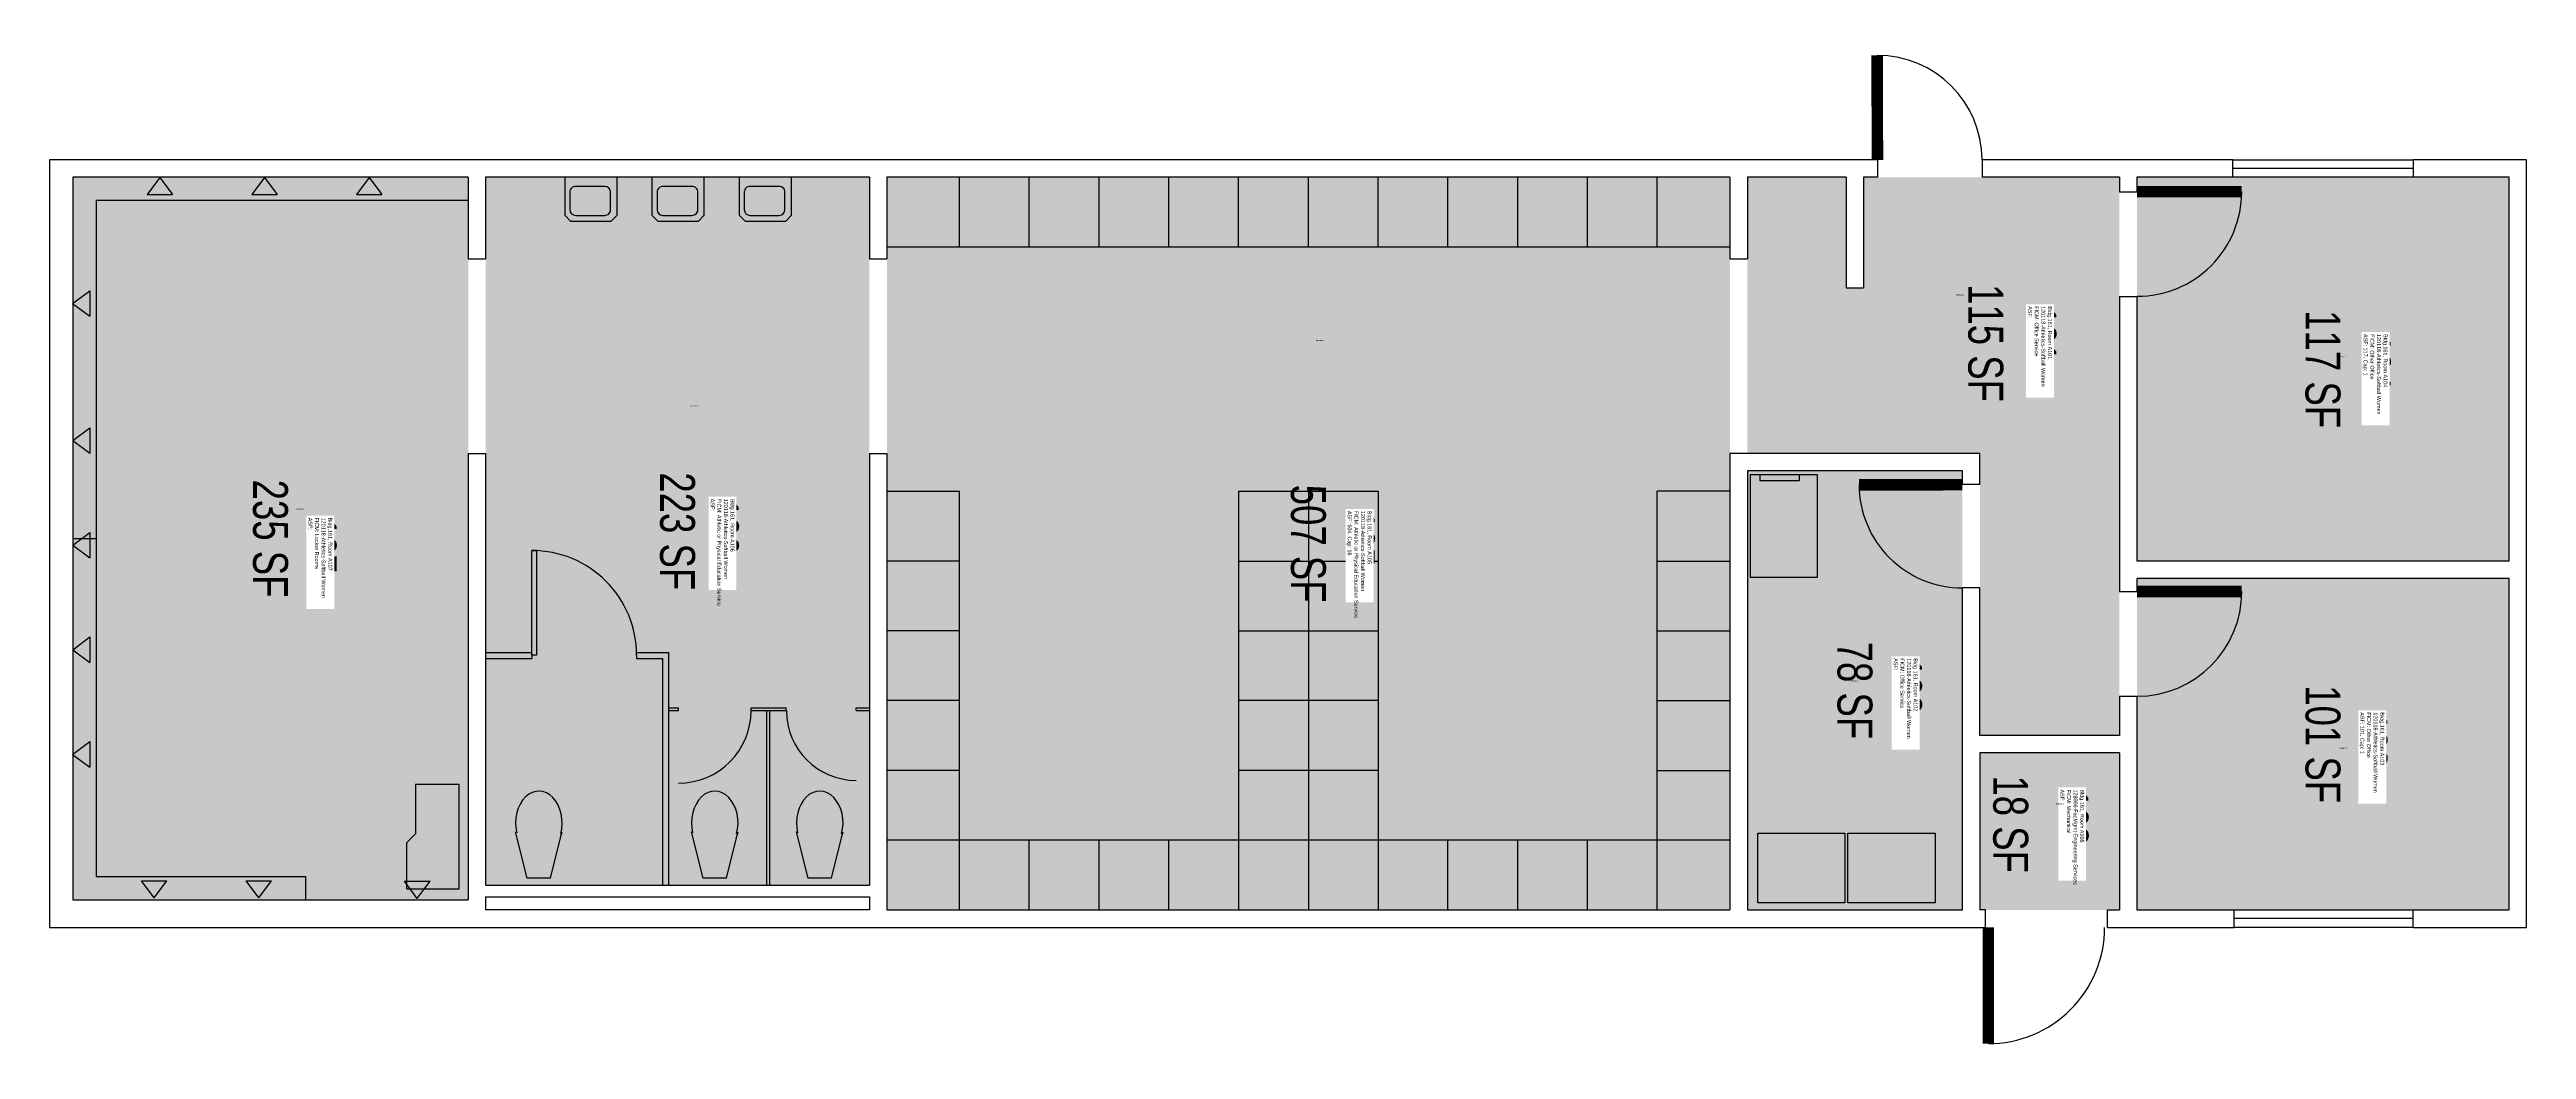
# Model space of a CAD drawing. Header units: inches. Extents: x 0 to 852, y -42 to 302.
import ezdxf
from ezdxf.enums import TextEntityAlignment as Align

# ---------------------------------------------------------------- set-up
doc = ezdxf.new("R2010")
doc.units = ezdxf.units.IN
doc.header["$LTSCALE"] = 10
doc.header["$MEASUREMENT"] = 0
for name, color, linetype in [('A-DOOR', 2, 'CONTINUOUS'), ('A-FLOR', 3, 'CONTINUOUS'), ('A-GLAZ', 1, 'CONTINUOUS'), ('A-IDEN-RNUM', 7, 'CONTINUOUS'), ('A-IDEN-SNUM', 4, 'CONTINUOUS'), ('A-IDEN-VNUM', 4, 'CONTINUOUS'), ('A-WALL', 5, 'CONTINUOUS'), ('AREA-TEXT', 3, 'CONTINUOUS'), ('Rooms-Category-Color', 7, 'CONTINUOUS'), ('Rooms-College-Color', 7, 'CONTINUOUS'), ('Rooms-Department-Color', 7, 'CONTINUOUS'), ('Rooms-Division-Color', 7, 'CONTINUOUS'), ('Rooms-Information', 7, 'CONTINUOUS')]:
    doc.layers.add(name, color=color, linetype=linetype)
doc.styles.add('CP_AREA', font='arial.ttf', dxfattribs={"height": 15})
doc.styles.add('CP_ROOMSNUMBER', font='arial.ttf', dxfattribs={"height": 1})
doc.styles.add('CP_ROOMVNUMBER', font='arial.ttf', dxfattribs={"width": 0.85, "height": 0.075})

msp = doc.modelspace()

# ---------------------------------------------------------------- hatches: boundary and pattern name
at = {"layer": 'Rooms-Category-Color', "true_color": 0xffe090}
msp.add_hatch(color=41, dxfattribs=at).paths.add_polyline_path([(144.01, 9.5), (8, 9.5), (8, 258), (144.01, 258)])
at = {"layer": 'Rooms-Category-Color', "true_color": 0xfbafa2}
for points in [[(150.01, 258), (282.02, 258), (282.02, 14.5), (150.01, 14.5)], [(578.01, 258), (288.02, 258), (288.02, 6), (578.01, 6)]]:
    msp.add_hatch(color=21, dxfattribs=at).paths.add_polyline_path(points)
at = {"layer": 'Rooms-Category-Color', "true_color": 0xfa9ba3}
for points in [[(584.01, 258), (584.01, 163), (664, 163), (664, 66.01), (712, 66.01), (712, 258), (624, 258), (624, 220), (618, 220), (618, 258)], [(846, 126), (718, 126), (718, 258), (846, 258)], [(658, 6), (584.01, 6), (584.01, 157), (658, 157)], [(846, 6), (718, 6), (718, 120), (846, 120)]]:
    msp.add_hatch(color=241, dxfattribs=at).paths.add_polyline_path(points)
at = {"layer": 'Rooms-Category-Color', "true_color": 0xadadad}
msp.add_hatch(color=253, dxfattribs=at).paths.add_polyline_path([(712, 6), (664, 6), (664, 60.01), (712, 60.01)])
at = {"layer": 'Rooms-College-Color', "true_color": 0xadadad}
for points in [[(144.01, 9.5), (8, 9.5), (8, 258), (144.01, 258)], [(150.01, 258), (282.02, 258), (282.02, 14.5), (150.01, 14.5)], [(584.01, 258), (584.01, 163), (664, 163), (664, 66.01), (712, 66.01), (712, 258), (624, 258), (624, 220), (618, 220), (618, 258)], [(658, 6), (584.01, 6), (584.01, 157), (658, 157)], [(712, 6), (664, 6), (664, 60.01), (712, 60.01)]]:
    msp.add_hatch(color=253, dxfattribs=at).paths.add_polyline_path(points)
at = {"layer": 'Rooms-College-Color', "true_color": 0xffff64}
for points in [[(578.01, 258), (288.02, 258), (288.02, 6), (578.01, 6)], [(846, 126), (718, 126), (718, 258), (846, 258)], [(846, 6), (718, 6), (718, 120), (846, 120)]]:
    msp.add_hatch(color=51, dxfattribs=at).paths.add_polyline_path(points)
at = {"layer": 'Rooms-Department-Color', "true_color": 0x604aed}
for points in [[(144.01, 9.5), (8, 9.5), (8, 258), (144.01, 258)], [(150.01, 258), (282.02, 258), (282.02, 14.5), (150.01, 14.5)], [(578.01, 258), (288.02, 258), (288.02, 6), (578.01, 6)], [(584.01, 258), (584.01, 163), (664, 163), (664, 66.01), (712, 66.01), (712, 258), (624, 258), (624, 220), (618, 220), (618, 258)], [(846, 126), (718, 126), (718, 258), (846, 258)], [(658, 6), (584.01, 6), (584.01, 157), (658, 157)], [(846, 6), (718, 6), (718, 120), (846, 120)]]:
    msp.add_hatch(color=173, dxfattribs=at).paths.add_polyline_path(points)
at = {"layer": 'Rooms-Department-Color', "true_color": 0xacacac}
msp.add_hatch(color=253, dxfattribs=at).paths.add_polyline_path([(712, 6), (664, 6), (664, 60.01), (712, 60.01)])
at = {"layer": 'Rooms-Division-Color', "true_color": 0x604aed}
for points in [[(144.01, 9.5), (8, 9.5), (8, 258), (144.01, 258)], [(150.01, 258), (282.02, 258), (282.02, 14.5), (150.01, 14.5)], [(578.01, 258), (288.02, 258), (288.02, 6), (578.01, 6)], [(584.01, 258), (584.01, 163), (664, 163), (664, 66.01), (712, 66.01), (712, 258), (624, 258), (624, 220), (618, 220), (618, 258)], [(846, 126), (718, 126), (718, 258), (846, 258)], [(658, 6), (584.01, 6), (584.01, 157), (658, 157)], [(846, 6), (718, 6), (718, 120), (846, 120)]]:
    msp.add_hatch(color=173, dxfattribs=at).paths.add_polyline_path(points)
at = {"layer": 'Rooms-Division-Color', "true_color": 0xadadad}
msp.add_hatch(color=253, dxfattribs=at).paths.add_polyline_path([(712, 6), (664, 6), (664, 60.01), (712, 60.01)])

# ---------------------------------------------------------------- linework, layer by layer
at = {"layer": 'A-DOOR', "const_width": 4}
for points in [[(628.69, 299.95), (628.73, 264)], [(754.08, 253.06), (718.08, 253.06)], [(622.44, 152.23), (657.94, 152.28)], [(754.08, 115.51), (718.08, 115.5)], [(666.9, -40), (666.9, 0)]]:
    msp.add_lwpolyline(points, dxfattribs=at)
at = {"layer": 'A-DOOR', "linetype": 'Continuous', "ltscale": 24}
for centre, radius, start, end in [((628.73, 263.95), 36, 0.06995, 90.06956), ((718.08, 253.06), 36, 270.00311, 0.00312), ((657.94, 152.28), 35.5, 180.08393, 270.08394), ((718.08, 115.5), 36, 270.00894, 0.00894), ((666.9, 0), 40, 270, 0.00001)]:
    msp.add_arc(centre, radius, start, end, dxfattribs=at)
at = {"layer": 'A-FLOR', "linetype": 'Continuous', "ltscale": 18}
for p, q in [((37.92, 257.97), (33.54, 252.09)), ((37.92, 257.97), (42.3, 252.09)), ((73.92, 257.97), (69.54, 252.09)), ((73.92, 257.97), (78.3, 252.09)), ((109.92, 257.96), (105.54, 252.08)), ((109.92, 257.96), (114.3, 252.08)), ((33.54, 252.09), (42.3, 252.09)), ((69.54, 252.09), (78.3, 252.09)), ((105.54, 252.08), (114.3, 252.08)), ((7.95, 214.6), (13.83, 218.98)), ((7.95, 214.6), (13.83, 210.22)), ((13.83, 218.98), (13.83, 210.22)), ((7.96, 167.49), (13.84, 171.87)), ((13.84, 171.87), (13.84, 163.11)), ((7.96, 167.49), (13.84, 163.11)), ((7.96, 131.49), (13.84, 135.87)), ((7.96, 131.49), (13.84, 127.11)), ((13.84, 135.87), (13.84, 127.11)), ((7.96, 95.51), (13.84, 99.89)), ((7.96, 95.51), (13.85, 91.12)), ((13.84, 99.89), (13.85, 91.12)), ((7.95, 59.5), (13.83, 63.88)), ((13.83, 63.88), (13.84, 55.12)), ((7.95, 59.5), (13.84, 55.12)), ((35.96, 10.12), (31.58, 16)), ((31.58, 16), (40.34, 16)), ((35.96, 10.12), (40.34, 16)), ((67.58, 16), (76.34, 16.01)), ((71.96, 10.12), (67.58, 16)), ((71.96, 10.12), (76.34, 16.01)), ((126.51, 9.97), (122.13, 15.85)), ((122.13, 15.85), (130.89, 15.85)), ((126.51, 9.97), (130.89, 15.85))]:
    msp.add_line(p, q, dxfattribs=at)
at = {"layer": 'A-FLOR', "linetype": 'Continuous', "ltscale": 12}
for p, q in [((177.23, 257.95), (177.23, 244.95)), ((195.23, 244.95), (195.23, 257.95)), ((207.23, 257.95), (207.23, 244.95)), ((225.23, 244.95), (225.23, 257.95)), ((237.23, 257.95), (237.23, 244.95)), ((255.23, 244.95), (255.23, 257.95)), ((178.98, 252.88), (178.98, 246.89)), ((190.98, 254.89), (180.98, 254.88)), ((192.98, 246.89), (192.98, 252.89)), ((208.98, 252.89), (208.98, 246.89)), ((220.98, 254.89), (210.98, 254.89)), ((222.98, 246.89), (222.98, 252.89)), ((238.98, 252.89), (238.98, 246.89)), ((250.98, 254.89), (240.98, 254.89)), ((252.98, 246.89), (252.98, 252.89)), ((179.23, 242.95), (177.23, 244.95)), ((179.23, 242.95), (193.23, 242.95)), ((180.98, 244.89), (190.98, 244.89)), ((195.23, 244.95), (193.23, 242.95)), ((209.23, 242.95), (207.23, 244.95)), ((209.23, 242.95), (223.23, 242.95)), ((210.98, 244.89), (220.98, 244.89)), ((225.23, 244.95), (223.23, 242.95)), ((239.23, 242.95), (237.23, 244.95)), ((239.23, 242.95), (253.23, 242.95)), ((240.98, 244.89), (250.98, 244.89)), ((255.23, 244.95), (253.23, 242.95)), ((164.32, 16.87), (160.32, 32.87)), ((172.32, 16.87), (175.8, 30.82)), ((175.81, 30.86), (176.32, 32.87)), ((224.82, 16.88), (220.82, 32.88)), ((232.82, 16.88), (236.3, 30.82)), ((236.31, 30.86), (236.82, 32.88)), ((260.94, 16.88), (256.94, 32.88)), ((268.94, 16.88), (272.43, 30.82)), ((272.44, 30.86), (272.94, 32.88)), ((172.32, 16.87), (164.32, 16.87)), ((232.82, 16.88), (224.82, 16.88)), ((268.94, 16.88), (260.94, 16.88))]:
    msp.add_line(p, q, dxfattribs=at)
at = {"layer": 'A-FLOR', "linetype": 'Continuous', "ltscale": 6}
for p, q in [((313.01, 234), (313.02, 258)), ((337.01, 234), (337.02, 258)), ((361.01, 234), (361.02, 258)), ((385.01, 234), (385.02, 258)), ((409.01, 234), (409.02, 258)), ((433.01, 234), (433.02, 258)), ((457.01, 234), (457.02, 258)), ((481.01, 234), (481.02, 258)), ((505.01, 234), (505.02, 258)), ((529.01, 234), (529.02, 258)), ((553.01, 234), (553.02, 258)), ((578.01, 234), (288.01, 234)), ((608.18, 155.61), (584.95, 155.61)), ((584.95, 155.61), (584.95, 120.5)), ((588.4, 153.6), (588.4, 155.61)), ((601.78, 153.6), (588.4, 153.6)), ((601.78, 155.61), (601.78, 153.6)), ((608.18, 120.5), (608.18, 155.61)), ((288.02, 150), (313.02, 150)), ((313.02, 6), (313.02, 150)), ((409.02, 150), (409.02, 6)), ((409.02, 150), (457.02, 150)), ((433.02, 150), (433.01, 6)), ((457.02, 150), (457.02, 6)), ((553.02, 6), (553.02, 150)), ((578.01, 150), (553.02, 150)), ((313.02, 126), (288.02, 126)), ((409.02, 126), (457.02, 126)), ((553.02, 126), (578.01, 126)), ((584.95, 120.5), (608.18, 120.5)), ((313.02, 102), (288.02, 102)), ((409.02, 102), (457.02, 102)), ((553.02, 102), (578.01, 102)), ((313.02, 78), (288.02, 78)), ((457.02, 78), (409.02, 78)), ((553.02, 78), (578.01, 78)), ((313.02, 54), (288.02, 54)), ((457.02, 54), (409.02, 54)), ((553.02, 54), (578.01, 54)), ((578.01, 30), (288.02, 30)), ((337.02, 6), (337.02, 30)), ((361.02, 6), (361.02, 30)), ((385.02, 6), (385.02, 30)), ((481.02, 6), (481.02, 30)), ((505.02, 6), (505.02, 30)), ((529.02, 6), (529.02, 30))]:
    msp.add_line(p, q, dxfattribs=at)
at = {"layer": 'A-FLOR', "linetype": 'Continuous', "ltscale": 24}
for p, q in [((144.01, 250), (16, 250)), ((16, 250), (16, 17.5)), ((8, 133.75), (16, 133.75)), ((213.01, 75.56), (216.37, 75.56)), ((213.01, 74.56), (216.37, 74.56)), ((216.37, 74.56), (216.37, 75.56)), ((241.31, 74.56), (241.31, 75.56)), ((241.31, 75.56), (253.44, 75.56)), ((241.31, 74.56), (253.44, 74.56)), ((246.77, 14.56), (246.76, 74.56)), ((247.77, 14.56), (247.76, 74.56)), ((253.43, 74.56), (253.43, 75.56)), ((277.44, 74.56), (277.43, 75.56)), ((277.44, 75.56), (282, 75.56)), ((277.44, 74.56), (282, 74.56)), ((587.59, 32.4), (617.59, 32.4)), ((587.59, 8.4), (587.59, 32.4)), ((617.59, 32.4), (617.59, 8.4)), ((618.59, 32.4), (648.59, 32.4)), ((618.59, 8.4), (618.59, 32.4)), ((648.59, 32.4), (648.59, 8.4)), ((16, 17.5), (88, 17.5)), ((88, 17.5), (88, 9.5)), ((617.59, 8.4), (587.59, 8.4)), ((648.59, 8.4), (618.59, 8.4))]:
    msp.add_line(p, q, dxfattribs=at)
at = {"layer": 'A-FLOR', "linetype": 'Continuous', "ltscale": 14}
for p, q in [((165.95, 93.62), (165.95, 129.62)), ((165.95, 129.62), (167.45, 129.62)), ((167.45, 129.62), (167.45, 93.62)), ((149.95, 94.5), (165.95, 94.5)), ((201.95, 94.5), (213.01, 94.5)), ((213.01, 14.5), (213.01, 94.5)), ((149.95, 92.5), (165.95, 92.5)), ((165.95, 93.62), (165.95, 92.5)), ((167.45, 93.62), (165.95, 93.62)), ((201.95, 93.62), (201.95, 92.5)), ((201.95, 92.5), (211.01, 92.5)), ((211.01, 14.5), (211.01, 92.5))]:
    msp.add_line(p, q, dxfattribs=at)
at = {"layer": 'A-FLOR', "linetype": 'Continuous', "ltscale": 8}
for p, q in [((125.92, 49.14), (125.92, 32.14)), ((140.92, 49.14), (125.92, 49.14)), ((140.92, 13.14), (140.92, 49.14)), ((125.92, 32.14), (122.92, 29.14)), ((122.92, 13.14), (122.92, 29.14)), ((140.92, 13.14), (122.92, 13.14))]:
    msp.add_line(p, q, dxfattribs=at)
at = {"layer": 'A-FLOR', "linetype": 'Continuous', "ltscale": 12}
for centre, start, end in [((180.98, 252.89), 89.98601, 180.014), ((190.98, 252.89), 0.00001, 89.98601), ((210.98, 252.89), 90, 180.007), ((220.98, 252.89), 359.97203, 90), ((240.98, 252.89), 90.01399, 180.03498), ((250.98, 252.89), 0.00001, 90.01399), ((180.98, 246.89), 180.01399, 270.01399), ((190.98, 246.89), 269.98601, 0.00001), ((210.98, 246.89), 179.98602, 269.94407), ((220.98, 246.89), 270, 0.01399), ((240.98, 246.89), 180, 269.94405), ((250.98, 246.89), 270.01399, 0.00001)]:
    msp.add_arc(centre, 2, start, end, dxfattribs=at)
at = {"layer": 'A-FLOR', "linetype": 'Continuous', "ltscale": 14}
for centre, radius, start, end in [((165.95, 93.62), 36, 0.00428, 90.00429), ((216.37, 74.56), 24.94, 270.00393, 0.00393), ((277.44, 74.56), 24, 179.99769, 269.99767)]:
    msp.add_arc(centre, radius, start, end, dxfattribs=at)
at = {"layer": 'A-FLOR', "linetype": 'Continuous', "ltscale": 12}
for centre in [(168.32, 35.87), (228.82, 35.88), (264.94, 35.88)]:
    msp.add_ellipse(centre, major_axis=(0, 11), ratio=0.727273, start_param=4.368739, end_param=8.160591, dxfattribs=at)
at = {"layer": 'A-GLAZ', "linetype": 'Continuous'}
for p, q in [((751, 264), (813, 264)), ((813, 261), (751, 261)), ((813, 258), (751, 258)), ((751.5, 6), (813, 6)), ((813, 3), (751.5, 3)), ((813, 0), (751.5, 0))]:
    msp.add_line(p, q, dxfattribs=at)
at = {"layer": 'A-WALL', "linetype": 'Continuous', "ltscale": 24}
for p, q in [((628.73, 264), (0, 264)), ((0, 264), (0, 0)), ((144.01, 258), (8, 258)), ((8, 258), (8, 9.5)), ((144.01, 258), (144.01, 229.97)), ((282.02, 258), (150.01, 258)), ((150.01, 258), (150.01, 229.97)), ((282.02, 258), (282.02, 230)), ((288.02, 258), (288.02, 230)), ((578.01, 258), (288.02, 258)), ((578.01, 258), (578.01, 230)), ((618, 258), (584.01, 258)), ((584.01, 258), (584.01, 230)), ((618, 258), (618, 220)), ((628.73, 258), (624, 258)), ((624, 258), (624, 220)), ((628.73, 264), (628.73, 258)), ((751, 264), (664.73, 264)), ((664.73, 264), (664.73, 258)), ((712, 258), (664.73, 258)), ((712, 258), (712, 253.05)), ((751, 258), (718, 258)), ((718, 258), (718, 253.05)), ((751, 258), (751, 264)), ((852, 264), (813, 264)), ((813, 264), (813, 258)), ((846, 258), (813, 258)), ((846, 126), (846, 258)), ((852, 0), (852, 264)), ((712, 253.05), (718, 253.05)), ((144.01, 229.97), (150.01, 229.97)), ((282.02, 230), (288.02, 230)), ((578.01, 230), (584.01, 230)), ((618, 220), (624, 220)), ((712, 217.05), (712, 115.5)), ((712, 217.05), (718, 217.05)), ((718, 217.05), (718, 126)), ((144.01, 163.02), (150.01, 163.02)), ((144.01, 163), (144.01, 9.5)), ((144.01, 163), (150.01, 163)), ((150.01, 163), (150.01, 14.5)), ((282.02, 163.02), (282.02, 14.5)), ((282.02, 163.02), (288.02, 163.02)), ((288.02, 163.02), (288.02, 6)), ((664, 163), (578.01, 163)), ((578.01, 163), (578.01, 6)), ((664, 152.28), (664, 163)), ((658, 157), (584.01, 157)), ((584.01, 157), (584.01, 6)), ((658, 152.28), (658, 157)), ((664, 152.28), (658, 152.28)), ((718, 120), (718, 115.5)), ((846, 126), (718.08, 126)), ((846, 120), (718.08, 120)), ((846, 6), (846, 120)), ((664, 116.78), (658, 116.78)), ((658, 6), (658, 116.78)), ((664, 66.01), (664, 116.78)), ((712, 115.5), (718, 115.5)), ((712, 79.5), (712, 66.01)), ((712, 79.5), (718, 79.5)), ((718, 79.5), (718, 6)), ((712, 66.01), (664, 66.01)), ((712, 60.01), (664, 60.01)), ((664, 60.01), (664, 6)), ((712, 60.01), (712, 6)), ((8, 9.5), (144.01, 9.5)), ((150.01, 14.5), (282.02, 14.5)), ((150.01, 10.5), (282.02, 10.5)), ((150.01, 10.5), (150.01, 6)), ((282.02, 10.5), (282.02, 6)), ((0, 0), (665.9, 0)), ((282.02, 6), (150.01, 6)), ((288.02, 6), (578.01, 6)), ((584.01, 6), (658, 6)), ((665.9, 6), (664, 6)), ((665.9, 0), (665.9, 6)), ((707.9, 0), (707.9, 6)), ((707.9, 6), (712, 6)), ((707.9, 0), (751.5, 0)), ((718, 6), (751.5, 6)), ((751.5, 0), (751.5, 6)), ((813, 0), (813, 6)), ((813, 6), (846, 6)), ((813, 0), (852, 0))]:
    msp.add_line(p, q, dxfattribs=at)
at = {"layer": 'A-WALL'}
msp.add_line((0, 0), (1, 0), dxfattribs=at)
msp.add_line((0, 0), (1, 0), dxfattribs=at)

# ---------------------------------------------------------------- texts
at = {"layer": 'A-IDEN-RNUM', "style": 'CP_ROOMSNUMBER'}
for s, p in [('0101-00', (655.73, 217.43)), ('0105-00', (435.56, 201.65)), ('0104-00', (786.83, 196.06)), ('0106-00', (220.52, 179.24)), ('0107-00', (84.64, 143.72)), ('0102-00', (619.4, 84.66)), ('0103-00', (787.57, 61.48)), ('0108-00', (690.13, 42.35))]:
    msp.add_text(s, height=0.36, dxfattribs=at).set_placement(p)
at = {"layer": 'A-IDEN-SNUM', "style": 'CP_ROOMSNUMBER'}
for s, p in [('1610A10100', (655.73, 217.43)), ('1610A10500', (435.56, 201.65)), ('1610A10400', (786.83, 196.06)), ('1610A10600', (220.52, 179.24)), ('1610A10700', (84.64, 143.72)), ('1610A10200', (619.4, 84.66)), ('1610A10300', (787.57, 61.48)), ('1610A10800', (690.13, 42.35))]:
    msp.add_text(s, height=0.36, dxfattribs=at).set_placement(p)
at = {"layer": 'A-IDEN-VNUM', "char_height": 9.6, "width": 20.0367, "attachment_point": 7, "rotation": 270, "style": 'CP_ROOMVNUMBER'}
for s, insert in [('101', (680.55, 213.66)), ('104', (795.56, 204.08)), ('106', (227.36, 147.44)), ('107', (88.98, 140.93)), ('105', (446.11, 143.26)), ('102', (634.32, 92.55)), ('103', (794.43, 73.96)), ('108', (691.61, 47.43))]:
    msp.add_mtext(s, dxfattribs=dict(at, insert=insert))
at = {"layer": 'AREA-TEXT', "style": 'CP_AREA', "width": 0.75}
for s, p in [('115 SF', (666.01, 201)), ('117 SF', (782, 192)), ('235 SF', (76.01, 133.75)), ('223 SF', (216.02, 136.25)), ('507 SF', (433.02, 132)), ('78 SF', (621.01, 81.5)), ('101 SF', (782, 63)), ('18 SF', (674.59, 35.5))]:
    msp.add_text(s, height=12, rotation=270, dxfattribs=at).set_placement(p, align=Align.MIDDLE_CENTER)

# ---------------------------------------------------------------- next in the draw order: texts
at = {"layer": 'Rooms-Information', "width": 30.72, "attachment_point": 7, "rotation": 270, "style": 'CP_ROOMVNUMBER', "bg_fill": 3, "box_fill_scale": 1.5, "bg_fill_color": 256, "bg_fill_true_color": 13158600, "bg_fill_transparency": 0}
for s, insert, char_height in [('Bldg.161, Room A101^M^J120118-Athletics-Softball Women^M^JFICM: Office Service^M^JASF: ', (680.55, 213.66), 1.3714), ('Bldg.161, Room A104^M^J120118-Athletics-Softball Women^M^JFICM: Other Office^M^JASF: 117, Cap: 1', (795.56, 204.08), 1.3714), ('Bldg.161, Room A106^M^J120118-Athletics-Softball Women^M^JFICM: Athletic or Physical Education Service^M^JASF: ', (227.36, 147.44), 1.37143), ('Bldg.161, Room A107^M^J120118-Athletics-Softball Women^M^JFICM: Locker Rooms^M^JASF: ', (88.98, 140.93), 1.3714), ('Bldg.161, Room A105^M^J120118-Athletics-Softball Women^M^JFICM: Athletic or Physical Education Service^M^JASF: 504, Cap: 16', (446.11, 143.26), 1.37143), ('Bldg.161, Room A102^M^J120118-Athletics-Softball Women^M^JFICM: Office Service^M^JASF: ', (634.32, 92.55), 1.3714), ('Bldg.161, Room A103^M^J120118-Athletics-Softball Women^M^JFICM: Other Office^M^JASF: 101, Cap: 1', (794.43, 73.96), 1.3714), ('Bldg.161, Room A108^M^J128006-FacMgmt-Engineering Services^M^JFICM: Mechanical^M^JASF: ', (691.61, 47.43), 1.3714)]:
    msp.add_mtext(s, dxfattribs=dict(at, insert=insert, char_height=char_height))

doc.saveas('drawing.dxf')
